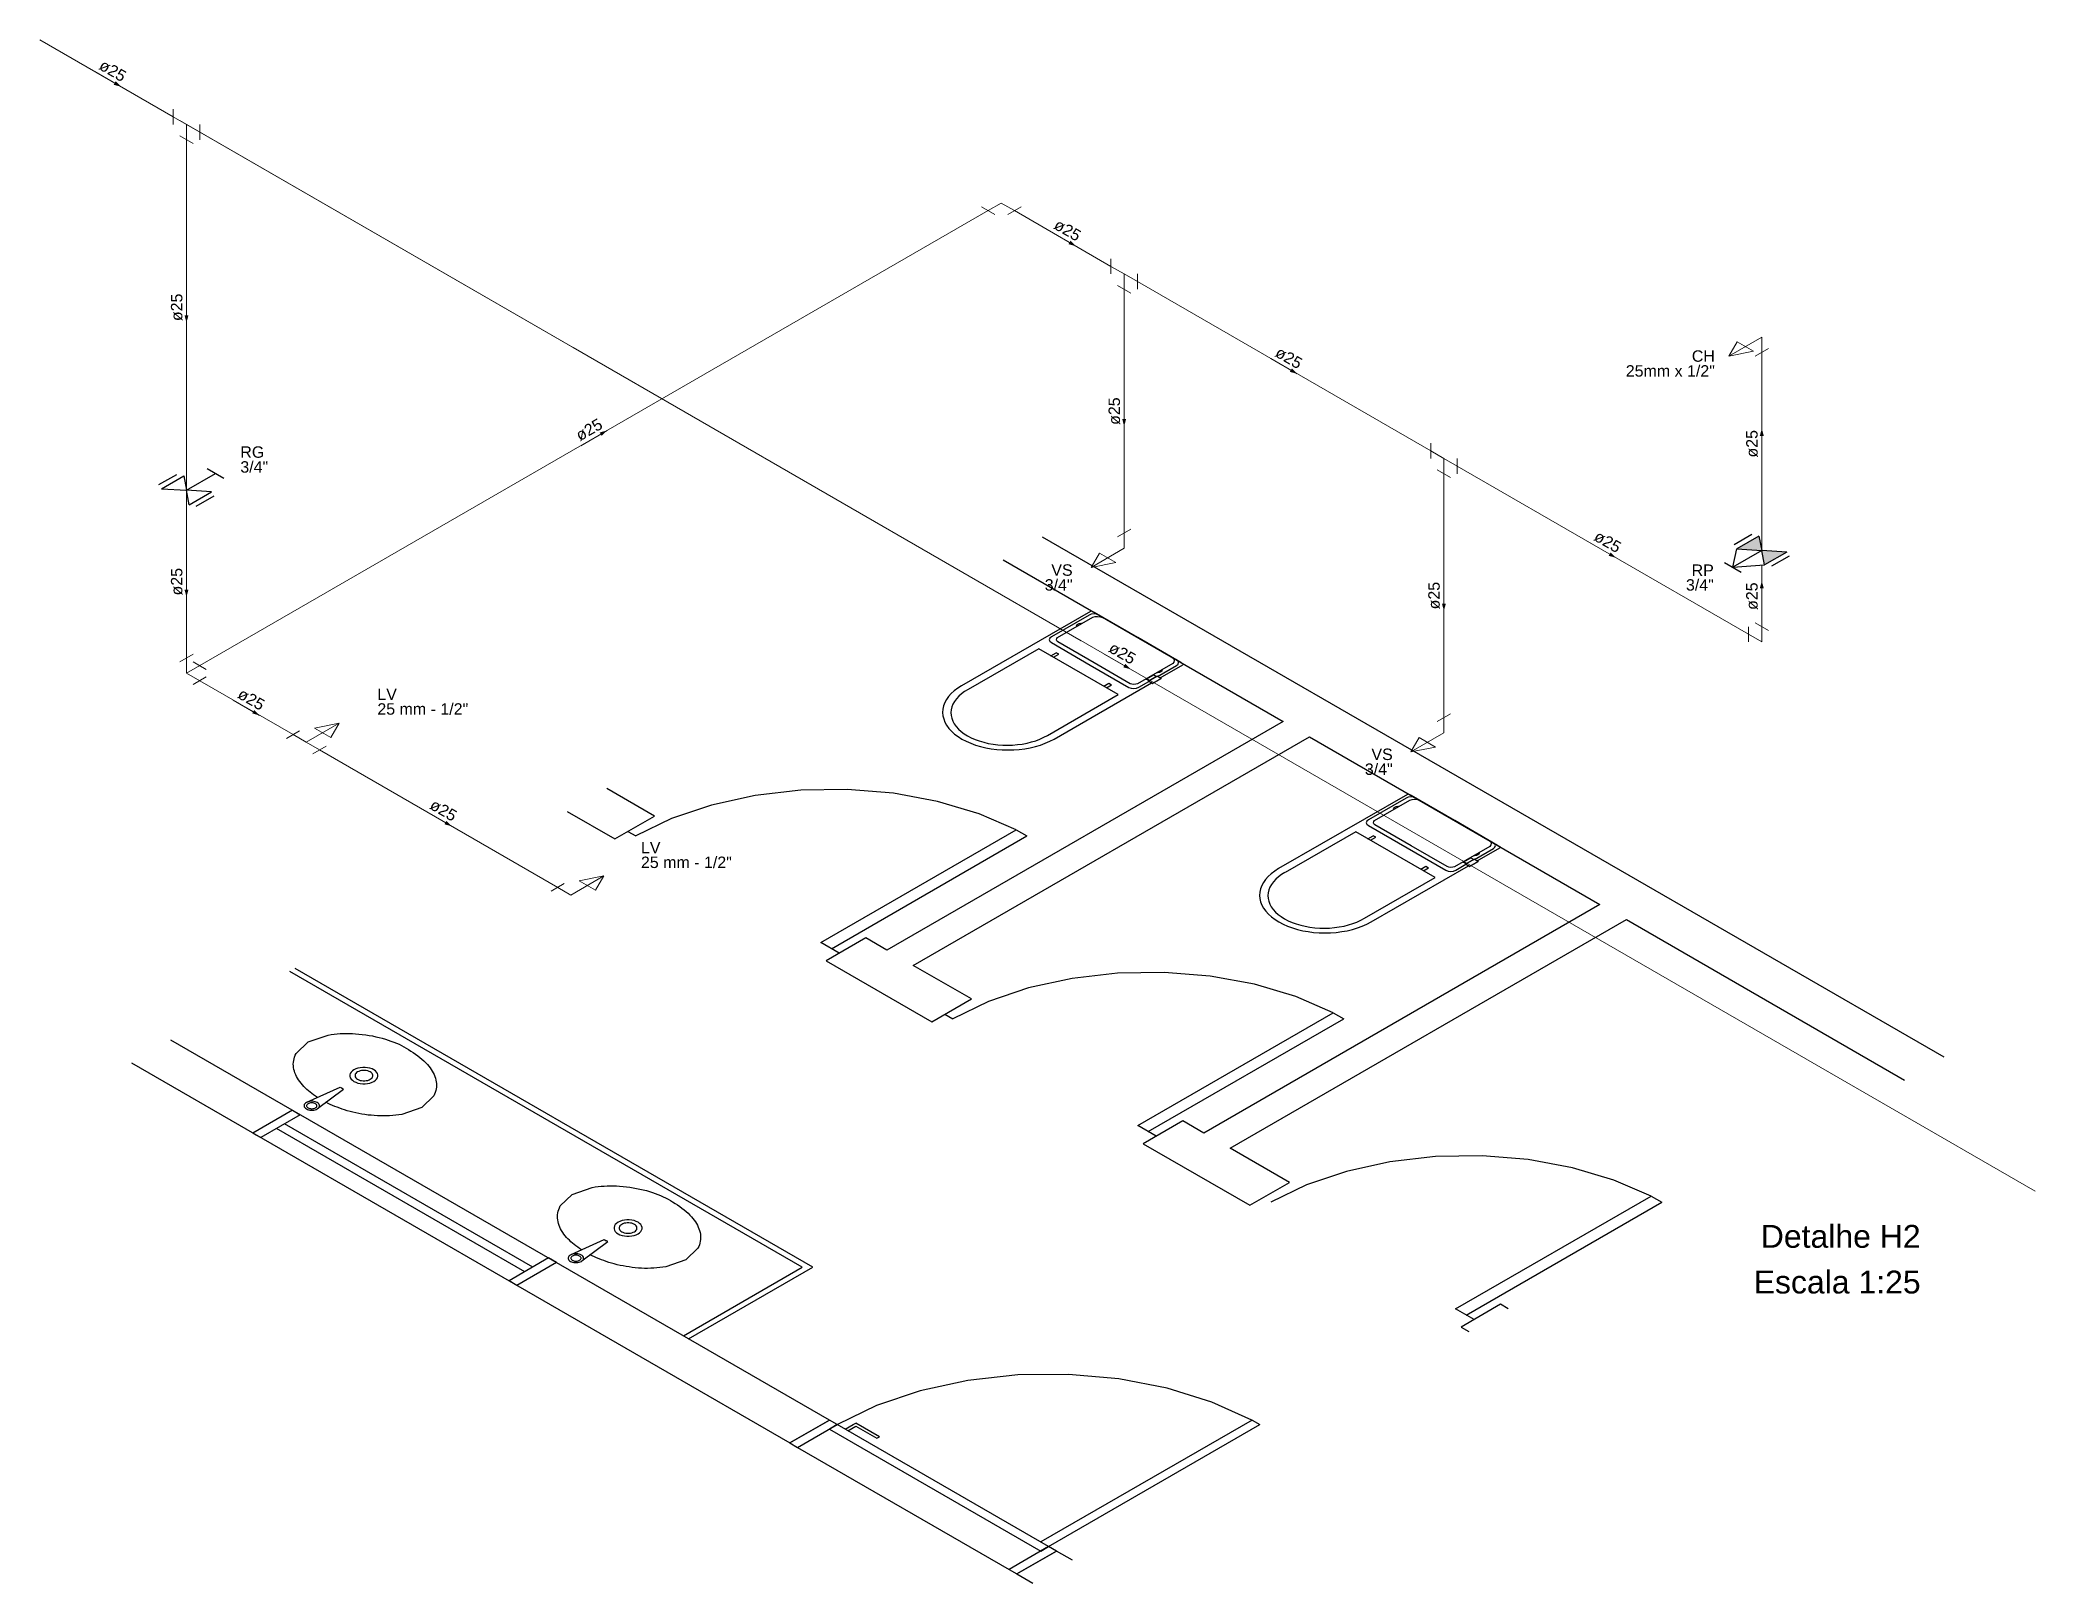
# Model space of a CAD drawing. Header units: millimetres. Extents: x 40 to 499, y -93 to 187.
# Drawn here: x 153.61 to 179.78, y 53.72 to 73.97 of the extents above; entities that cross this region are included whole.
import ezdxf

# ---------------------------------------------------------------- set-up
doc = ezdxf.new("R2010")
doc.units = ezdxf.units.MM
doc.header["$MEASUREMENT"] = 0
for name, color, linetype in [('. Layaot', 8, 'Continuous'), ('Simbolos', 5, 'Continuous'), ('Simbolos_int', 2, 'Continuous')]:
    doc.layers.add(name, color=color, linetype=linetype)
for name, color, linetype, lineweight in [('AF-Condutos', 4, 'Continuous', 5), ('AF-Conexões', 9, 'Continuous', 5), ('AF-Sentido conduto', 9, 'Continuous', 5), ('AF-Textos conduto', 7, 'Continuous', 5), ('DI-Títulos', 3, 'Continuous', 5), ('Nível 1', 7, 'Continuous', 5), ('Textos', 7, 'Continuous', 5)]:
    doc.layers.add(name, color=color, linetype=linetype, lineweight=lineweight)
doc.styles.add('Arial', font='arial.ttf')

msp = doc.modelspace()

# ---------------------------------------------------------------- texts
at = {"layer": 'AF-Textos conduto', "char_height": 0.15, "width": 0.7221, "attachment_point": 8, "line_spacing_factor": 0.6, "style": 'Arial'}
for insert, rotation in [((154.529, 73.502), 329.9999), ((167.051, 71.41), 329.9999), ((155.485, 70.463), 90.0002), ((169.953, 69.734), 329.9999), ((167.781, 69.101), 90.0002), ((160.853, 68.791), 30.0001), ((176.143, 68.673), 90.0002), ((174.134, 67.321), 329.9999), ((155.485, 66.863), 90.0002), ((171.974, 66.68), 90.0002), ((176.143, 66.673), 90.0002), ((167.769, 65.858), 329.9999), ((156.346, 65.253), 329.9999), ((158.866, 63.798), 329.9999)]:
    msp.add_mtext('ø25', dxfattribs=dict(at, insert=insert, rotation=rotation))
at = {"layer": 'DI-Títulos', "char_height": 0.3, "attachment_point": 9, "line_spacing_factor": 0.6, "style": 'Arial'}
for s, insert, width in [('Detalhe H2', (178.277, 58.119), 4.19268), ('Escala 1:25', (178.277, 57.519), 4.37973)]:
    msp.add_mtext(s, dxfattribs=dict(at, insert=insert, width=width))
at = {"layer": 'Textos', "char_height": 0.15, "line_spacing_factor": 0.6, "style": 'Arial'}
for s, insert, width, attachment_point in [('CH', (175.579, 69.747), 0.60549, 9), ('25mm x 1/2"', (175.579, 69.552), 2.33803, 9), ('RG', (156.241, 68.487), 0.62881, 7), ('3/4"', (156.241, 68.292), 0.73125, 7), ('VS', (167.156, 66.939), 0.5593, 9), ('RP', (175.565, 66.939), 0.58239, 9), ('3/4"', (167.156, 66.744), 0.73125, 9), ('3/4"', (175.565, 66.744), 0.73125, 9), ('LV', (158.038, 65.311), 0.51265, 7), ('25 mm - 1/2"', (158.038, 65.116), 2.38422, 7), ('VS', (171.354, 64.521), 0.5593, 9), ('3/4"', (171.354, 64.326), 0.73125, 9), ('LV', (161.495, 63.299), 0.51265, 7), ('25 mm - 1/2"', (161.495, 63.104), 2.38422, 7)]:
    msp.add_mtext(s, dxfattribs=dict(at, insert=insert, width=width, attachment_point=attachment_point))

# ---------------------------------------------------------------- hatches: boundary and pattern name
at = {"layer": 'AF-Sentido conduto', "linetype": 'Continuous'}
for points in [[(154.677, 73.358), (154.606, 73.429), (154.58, 73.384)], [(167.199, 71.266), (167.128, 71.337), (167.103, 71.292)], [(155.535, 70.263), (155.561, 70.359), (155.509, 70.359)], [(170.101, 69.591), (170.031, 69.661), (170.005, 69.617)], [(161.051, 68.847), (160.954, 68.821), (160.98, 68.776)], [(167.832, 68.901), (167.857, 68.998), (167.806, 68.998)], [(176.194, 68.873), (176.168, 68.777), (176.22, 68.777)], [(174.282, 67.177), (174.212, 67.248), (174.186, 67.203)], [(155.535, 66.663), (155.561, 66.759), (155.509, 66.759)], [(176.194, 66.873), (176.168, 66.777), (176.22, 66.777)], [(172.025, 66.48), (172.051, 66.577), (171.999, 66.577)], [(167.917, 65.714), (167.846, 65.785), (167.82, 65.74)], [(156.494, 65.109), (156.423, 65.18), (156.397, 65.135)], [(159.014, 63.654), (158.944, 63.725), (158.918, 63.68)]]:
    msp.add_hatch(color=1, dxfattribs=at).paths.add_polyline_path(points)
at = {"layer": 'Simbolos', "linetype": 'Continuous'}
for points in [[(176.193, 67.273), (176.157, 67.462), (175.866, 67.294)], [(176.521, 67.252), (176.23, 67.084), (176.193, 67.273)]]:
    msp.add_hatch(color=256, dxfattribs=at).paths.add_polyline_path(points)

# ---------------------------------------------------------------- linework, layer by layer
at = {"layer": '. Layaot'}
for p, q in [((178.585, 60.623), (166.763, 67.449)), ((166.244, 67.149), (169.915, 65.029)), ((167.389, 66.474), (165.7, 65.498)), ((167.394, 66.477), (167.389, 66.474)), ((167.401, 66.478), (167.394, 66.477)), ((167.408, 66.477), (167.401, 66.478)), ((167.413, 66.474), (167.408, 66.477)), ((167.442, 66.457), (167.413, 66.474)), ((167.371, 66.425), (166.878, 66.14)), ((166.958, 66.129), (167.42, 66.396)), ((167.207, 66.284), (167.214, 66.296)), ((167.209, 66.282), (167.207, 66.284)), ((167.217, 66.278), (167.209, 66.282)), ((167.214, 66.296), (167.226, 66.306)), ((167.226, 66.306), (167.243, 66.313)), ((167.243, 66.313), (167.264, 66.317)), ((167.264, 66.317), (167.266, 66.318)), ((167.266, 66.318), (167.269, 66.317)), ((167.269, 66.317), (167.276, 66.313)), ((167.401, 66.437), (167.371, 66.425)), ((167.437, 66.441), (167.401, 66.437)), ((167.42, 66.396), (167.451, 66.405)), ((167.47, 66.436), (167.437, 66.441)), ((168.01, 66.129), (167.442, 66.457)), ((167.451, 66.405), (167.484, 66.408)), ((167.501, 66.423), (167.47, 66.436)), ((167.484, 66.408), (167.52, 66.404)), ((167.52, 66.404), (167.55, 66.395)), ((166.711, 65.984), (165.785, 65.449)), ((167.753, 65.382), (166.711, 65.984)), ((166.857, 66.122), (166.85, 66.102)), ((166.85, 66.102), (166.857, 66.081)), ((166.878, 66.14), (166.857, 66.122)), ((166.857, 66.081), (166.878, 66.064)), ((166.878, 66.064), (167.387, 65.77)), ((166.944, 66.102), (166.947, 66.117)), ((166.947, 66.087), (166.944, 66.102)), ((166.947, 66.117), (166.958, 66.129)), ((166.961, 66.073), (166.947, 66.087)), ((167.437, 65.798), (166.961, 66.073)), ((168.573, 65.804), (168.01, 66.129)), ((166.871, 65.891), (166.941, 65.931)), ((166.906, 65.871), (166.975, 65.911)), ((166.975, 65.911), (166.941, 65.931)), ((167.387, 65.77), (167.894, 65.477)), ((167.91, 65.525), (167.437, 65.798)), ((168.469, 65.79), (168.007, 65.524)), ((168.27, 65.621), (168.517, 65.763)), ((168.311, 65.68), (168.294, 65.673)), ((168.303, 65.602), (168.602, 65.774)), ((168.322, 65.689), (168.311, 65.68)), ((168.33, 65.701), (168.322, 65.689)), ((168.325, 65.707), (168.33, 65.704)), ((168.33, 65.704), (168.332, 65.703)), ((168.332, 65.703), (168.33, 65.701)), ((168.467, 65.865), (168.483, 65.848)), ((168.483, 65.809), (168.469, 65.79)), ((168.483, 65.848), (168.488, 65.829)), ((168.488, 65.829), (168.483, 65.809)), ((168.538, 65.819), (168.517, 65.837)), ((168.517, 65.763), (168.538, 65.781)), ((168.545, 65.801), (168.538, 65.819)), ((168.538, 65.781), (168.545, 65.801)), ((168.604, 65.786), (168.573, 65.804)), ((168.602, 65.774), (168.607, 65.777)), ((168.607, 65.785), (168.604, 65.786)), ((168.609, 65.781), (168.607, 65.785)), ((168.607, 65.777), (168.609, 65.781)), ((166.912, 64.798), (168.19, 65.536)), ((167.564, 65.491), (167.633, 65.531)), ((167.599, 65.471), (167.668, 65.511)), ((167.633, 65.531), (167.668, 65.511)), ((167.894, 65.477), (167.925, 65.465)), ((167.934, 65.517), (167.91, 65.525)), ((167.925, 65.465), (167.958, 65.462)), ((167.96, 65.515), (167.934, 65.517)), ((167.958, 65.462), (167.993, 65.466)), ((167.984, 65.518), (167.96, 65.515)), ((168.007, 65.524), (167.984, 65.518)), ((167.993, 65.466), (168.024, 65.479)), ((168.024, 65.479), (168.157, 65.555)), ((168.121, 65.584), (168.221, 65.641)), ((168.121, 65.584), (168.221, 65.641)), ((168.159, 65.562), (168.121, 65.584)), ((168.159, 65.562), (168.121, 65.584)), ((168.266, 65.623), (168.152, 65.558)), ((168.152, 65.558), (168.266, 65.623)), ((168.152, 65.558), (168.19, 65.536)), ((168.19, 65.536), (168.152, 65.558)), ((168.258, 65.619), (168.159, 65.562)), ((168.19, 65.536), (168.204, 65.528)), ((168.204, 65.528), (168.19, 65.536)), ((168.204, 65.528), (168.318, 65.593)), ((168.318, 65.593), (168.204, 65.528)), ((168.221, 65.641), (168.258, 65.619)), ((168.221, 65.641), (168.258, 65.619)), ((168.27, 65.67), (168.266, 65.673)), ((168.303, 65.602), (168.266, 65.623)), ((168.266, 65.623), (168.303, 65.602)), ((168.273, 65.669), (168.27, 65.67)), ((168.294, 65.673), (168.273, 65.669)), ((168.318, 65.593), (168.303, 65.602)), ((168.303, 65.602), (168.318, 65.593)), ((166.827, 64.847), (167.753, 65.382)), ((169.915, 65.029), (164.718, 62.029)), ((165.065, 61.829), (170.261, 64.829)), ((170.261, 64.829), (174.072, 62.629)), ((161.672, 63.788), (161.047, 64.149)), ((160.529, 63.849), (161.153, 63.489)), ((171.546, 64.073), (169.857, 63.098)), ((171.528, 64.024), (171.035, 63.74)), ((171.116, 63.729), (171.577, 63.995)), ((171.364, 63.883), (171.371, 63.896)), ((171.367, 63.882), (171.364, 63.883)), ((171.374, 63.878), (171.367, 63.882)), ((171.371, 63.896), (171.383, 63.905)), ((171.383, 63.905), (171.4, 63.912)), ((171.4, 63.912), (171.421, 63.916)), ((171.421, 63.916), (171.423, 63.917)), ((171.423, 63.917), (171.426, 63.916)), ((171.426, 63.916), (171.433, 63.912)), ((171.558, 64.036), (171.528, 64.024)), ((171.551, 64.076), (171.546, 64.073)), ((171.558, 64.077), (171.551, 64.076)), ((171.565, 64.076), (171.558, 64.077)), ((171.594, 64.04), (171.558, 64.036)), ((171.57, 64.073), (171.565, 64.076)), ((171.599, 64.057), (171.57, 64.073)), ((171.577, 63.995), (171.608, 64.005)), ((171.627, 64.035), (171.594, 64.04)), ((172.167, 63.729), (171.599, 64.057)), ((171.608, 64.005), (171.641, 64.008)), ((171.658, 64.023), (171.627, 64.035)), ((171.641, 64.008), (171.677, 64.004)), ((171.677, 64.004), (171.708, 63.994)), ((161.153, 63.489), (161.672, 63.788)), ((161.324, 63.587), (161.428, 63.527)), ((163.853, 62.127), (166.417, 63.607)), ((166.417, 63.607), (166.555, 63.527)), ((170.868, 63.583), (169.942, 63.049)), ((171.91, 62.981), (170.868, 63.583)), ((171.014, 63.722), (171.007, 63.701)), ((171.007, 63.701), (171.014, 63.681)), ((171.035, 63.74), (171.014, 63.722)), ((171.014, 63.681), (171.035, 63.663)), ((171.035, 63.663), (171.544, 63.369)), ((171.101, 63.701), (171.104, 63.716)), ((171.104, 63.686), (171.101, 63.701)), ((171.104, 63.716), (171.116, 63.729)), ((171.118, 63.673), (171.104, 63.686)), ((171.594, 63.398), (171.118, 63.673)), ((172.73, 63.403), (172.167, 63.729)), ((163.992, 62.047), (166.555, 63.527)), ((171.028, 63.49), (171.098, 63.53)), ((171.063, 63.47), (171.132, 63.51)), ((171.132, 63.51), (171.098, 63.53)), ((171.544, 63.369), (172.051, 63.077)), ((172.067, 63.124), (171.594, 63.398)), ((172.626, 63.39), (172.165, 63.123)), ((172.427, 63.22), (172.674, 63.362)), ((172.46, 63.201), (172.759, 63.373)), ((172.624, 63.465), (172.64, 63.447)), ((172.64, 63.409), (172.626, 63.39)), ((172.64, 63.447), (172.645, 63.428)), ((172.645, 63.428), (172.64, 63.409)), ((172.695, 63.418), (172.674, 63.436)), ((172.674, 63.362), (172.695, 63.38)), ((172.702, 63.401), (172.695, 63.418)), ((172.695, 63.38), (172.702, 63.401)), ((172.761, 63.386), (172.73, 63.403)), ((172.759, 63.373), (172.764, 63.376)), ((172.764, 63.384), (172.761, 63.386)), ((172.766, 63.38), (172.764, 63.384)), ((172.764, 63.376), (172.766, 63.38)), ((171.069, 62.398), (172.347, 63.135)), ((171.721, 63.09), (171.79, 63.13)), ((171.756, 63.07), (171.825, 63.11)), ((171.79, 63.13), (171.825, 63.11)), ((172.051, 63.077), (172.082, 63.064)), ((172.091, 63.116), (172.067, 63.124)), ((172.082, 63.064), (172.115, 63.062)), ((172.117, 63.115), (172.091, 63.116)), ((172.115, 63.062), (172.15, 63.066)), ((172.141, 63.118), (172.117, 63.115)), ((172.165, 63.123), (172.141, 63.118)), ((172.15, 63.066), (172.181, 63.078)), ((172.181, 63.078), (172.314, 63.155)), ((172.278, 63.183), (172.378, 63.241)), ((172.278, 63.183), (172.378, 63.241)), ((172.316, 63.161), (172.278, 63.183)), ((172.316, 63.161), (172.278, 63.183)), ((172.423, 63.223), (172.309, 63.157)), ((172.309, 63.157), (172.423, 63.223)), ((172.309, 63.157), (172.347, 63.135)), ((172.347, 63.135), (172.309, 63.157)), ((172.416, 63.219), (172.316, 63.161)), ((172.347, 63.135), (172.361, 63.127)), ((172.361, 63.127), (172.347, 63.135)), ((172.361, 63.127), (172.475, 63.193)), ((172.475, 63.193), (172.361, 63.127)), ((172.378, 63.241), (172.416, 63.219)), ((172.378, 63.241), (172.416, 63.219)), ((172.427, 63.269), (172.423, 63.272)), ((172.46, 63.201), (172.423, 63.223)), ((172.423, 63.223), (172.46, 63.201)), ((172.43, 63.268), (172.427, 63.269)), ((172.451, 63.272), (172.43, 63.268)), ((172.468, 63.279), (172.451, 63.272)), ((172.475, 63.193), (172.46, 63.201)), ((172.46, 63.201), (172.475, 63.193)), ((172.479, 63.289), (172.468, 63.279)), ((172.487, 63.301), (172.479, 63.289)), ((172.482, 63.306), (172.487, 63.304)), ((172.487, 63.304), (172.489, 63.302)), ((172.489, 63.302), (172.487, 63.301)), ((170.984, 62.447), (171.91, 62.981)), ((174.072, 62.629), (168.875, 59.629)), ((169.222, 59.429), (174.418, 62.429)), ((174.418, 62.429), (178.065, 60.323)), ((164.096, 61.987), (163.853, 62.127)), ((164.443, 62.188), (163.924, 61.888)), ((164.718, 62.029), (164.443, 62.188)), ((163.748, 57.869), (156.959, 61.788)), ((163.924, 61.888), (165.309, 61.088)), ((165.829, 61.388), (165.065, 61.829)), ((163.61, 57.869), (156.89, 61.748)), ((165.309, 61.088), (165.829, 61.388)), ((165.481, 61.187), (165.585, 61.127)), ((168.009, 59.727), (170.573, 61.207)), ((168.148, 59.647), (170.711, 61.127)), ((170.573, 61.207), (170.711, 61.127)), ((163.966, 55.863), (155.331, 60.848)), ((154.812, 60.548), (163.446, 55.563)), ((157.114, 60.033), (157.549, 60.231)), ((157.254, 59.952), (157.595, 60.204)), ((157.549, 60.231), (157.575, 60.216)), ((157.595, 60.204), (157.569, 60.219)), ((156.924, 59.929), (156.404, 59.629)), ((156.924, 59.929), (157.028, 59.869)), ((157.028, 59.869), (156.508, 59.569)), ((159.972, 57.809), (156.716, 59.689)), ((160.076, 57.869), (156.82, 59.749)), ((168.252, 59.587), (168.009, 59.727)), ((168.6, 59.788), (168.079, 59.487)), ((168.875, 59.629), (168.6, 59.788)), ((156.404, 59.629), (156.508, 59.569)), ((168.079, 59.487), (169.478, 58.681)), ((169.998, 58.981), (169.222, 59.429)), ((169.478, 58.681), (169.998, 58.981)), ((172.179, 57.32), (174.742, 58.8)), ((172.317, 57.24), (174.881, 58.72)), ((174.742, 58.8), (174.881, 58.72)), ((160.578, 58.033), (161.013, 58.231)), ((160.718, 57.952), (161.059, 58.204)), ((161.013, 58.231), (161.039, 58.216)), ((161.059, 58.204), (161.033, 58.219)), ((160.284, 57.989), (159.765, 57.689)), ((160.388, 57.929), (159.868, 57.629)), ((160.388, 57.929), (160.284, 57.989)), ((162.051, 56.969), (163.61, 57.869)), ((162.12, 56.929), (163.748, 57.869)), ((159.868, 57.629), (159.765, 57.689)), ((172.421, 57.18), (172.179, 57.32)), ((172.769, 57.381), (172.25, 57.081)), ((172.87, 57.323), (172.769, 57.381)), ((172.25, 57.081), (172.35, 57.023)), ((163.446, 55.563), (163.966, 55.863)), ((164.174, 55.743), (164.277, 55.803)), ((164.208, 55.723), (164.312, 55.783)), ((164.277, 55.803), (164.312, 55.823)), ((164.624, 55.643), (164.312, 55.823)), ((164.312, 55.783), (164.589, 55.623)), ((169.509, 55.863), (166.737, 54.263)), ((166.841, 54.203), (169.613, 55.803)), ((169.509, 55.863), (169.613, 55.803)), ((163.55, 55.503), (166.322, 53.903)), ((164.589, 55.623), (164.624, 55.643)), ((166.945, 54.143), (166.426, 53.843)), ((167.154, 54.023), (166.945, 54.143)), ((166.426, 53.843), (166.634, 53.723))]:
    msp.add_line(p, q, dxfattribs=at)
for points in [[(165.7, 65.498), (165.649, 65.466), (165.604, 65.432), (165.564, 65.395), (165.53, 65.357), (165.502, 65.317), (165.479, 65.276), (165.463, 65.234), (165.454, 65.191), (165.451, 65.148)], [(165.784, 65.449), (165.739, 65.421), (165.699, 65.392), (165.663, 65.36), (165.632, 65.327), (165.607, 65.293), (165.587, 65.257), (165.572, 65.22), (165.563, 65.183), (165.56, 65.146)], [(165.451, 65.148), (165.455, 65.105), (165.465, 65.062), (165.481, 65.02), (165.504, 64.979), (165.533, 64.939), (165.568, 64.901), (165.608, 64.864), (165.654, 64.83), (165.705, 64.798)], [(165.56, 65.146), (165.562, 65.108), (165.57, 65.071), (165.584, 65.034), (165.604, 64.998), (165.628, 64.963), (165.659, 64.93), (165.694, 64.898), (165.733, 64.868), (165.778, 64.841)], [(165.705, 64.798), (165.76, 64.769), (165.819, 64.743), (165.882, 64.72), (165.948, 64.701), (166.017, 64.684), (166.088, 64.671), (166.16, 64.662), (166.234, 64.657), (166.308, 64.655)], [(165.778, 64.841), (165.826, 64.816), (165.877, 64.793), (165.932, 64.773), (165.99, 64.756), (166.05, 64.742), (166.112, 64.731), (166.175, 64.723), (166.239, 64.719), (166.304, 64.717)], [(166.304, 64.717), (166.369, 64.719), (166.433, 64.725), (166.496, 64.733), (166.558, 64.745), (166.617, 64.76), (166.674, 64.777), (166.728, 64.798), (166.779, 64.821), (166.826, 64.847)], [(166.308, 64.655), (166.383, 64.657), (166.456, 64.662), (166.529, 64.671), (166.6, 64.684), (166.669, 64.701), (166.735, 64.72), (166.798, 64.743), (166.857, 64.769), (166.912, 64.798)], [(166.417, 63.607), (165.929, 63.819), (165.386, 63.981), (164.805, 64.088), (164.2, 64.137), (163.59, 64.127), (162.992, 64.059), (162.421, 63.933), (161.895, 63.755), (161.428, 63.527)], [(169.857, 63.098), (169.807, 63.066), (169.761, 63.031), (169.721, 62.995), (169.687, 62.957), (169.659, 62.917), (169.636, 62.875), (169.621, 62.833), (169.611, 62.79), (169.608, 62.747)], [(169.941, 63.048), (169.896, 63.021), (169.856, 62.991), (169.82, 62.96), (169.789, 62.927), (169.764, 62.892), (169.744, 62.856), (169.729, 62.82), (169.72, 62.782), (169.717, 62.745)], [(169.608, 62.747), (169.612, 62.704), (169.622, 62.661), (169.638, 62.619), (169.661, 62.578), (169.69, 62.538), (169.725, 62.5), (169.765, 62.464), (169.811, 62.429), (169.862, 62.398)], [(169.717, 62.745), (169.719, 62.707), (169.727, 62.67), (169.741, 62.633), (169.761, 62.597), (169.785, 62.563), (169.816, 62.529), (169.851, 62.498), (169.89, 62.468), (169.935, 62.44)], [(169.862, 62.398), (169.917, 62.369), (169.976, 62.343), (170.039, 62.32), (170.105, 62.3), (170.174, 62.284), (170.245, 62.271), (170.317, 62.262), (170.391, 62.256), (170.465, 62.254)], [(169.935, 62.44), (169.983, 62.415), (170.034, 62.392), (170.089, 62.372), (170.147, 62.355), (170.207, 62.341), (170.269, 62.33), (170.332, 62.323), (170.396, 62.318), (170.461, 62.317)], [(170.461, 62.317), (170.526, 62.319), (170.59, 62.324), (170.653, 62.333), (170.715, 62.344), (170.774, 62.359), (170.831, 62.377), (170.885, 62.397), (170.936, 62.421), (170.983, 62.446)], [(170.465, 62.254), (170.54, 62.256), (170.613, 62.262), (170.686, 62.271), (170.757, 62.284), (170.826, 62.3), (170.892, 62.32), (170.955, 62.343), (171.014, 62.369), (171.069, 62.398)], [(170.573, 61.207), (170.085, 61.419), (169.543, 61.58), (168.961, 61.687), (168.357, 61.737), (167.746, 61.727), (167.148, 61.658), (166.577, 61.533), (166.051, 61.354), (165.585, 61.127)], [(157.252, 60.096), (157.226, 60.112), (157.202, 60.129), (157.178, 60.147), (157.156, 60.165), (157.134, 60.183), (157.113, 60.202), (157.093, 60.221), (157.074, 60.24), (157.056, 60.259), (157.056, 60.259), (157.056, 60.259), (157.056, 60.259), (157.037, 60.281), (157.02, 60.303), (157.005, 60.325), (156.991, 60.348), (156.978, 60.371), (156.967, 60.394), (156.958, 60.417), (156.95, 60.441), (156.944, 60.464), (156.944, 60.464), (156.944, 60.464), (156.944, 60.464), (156.939, 60.488), (156.937, 60.511), (156.936, 60.534), (156.937, 60.557), (156.941, 60.58), (156.946, 60.604), (156.953, 60.626), (156.961, 60.649), (156.972, 60.672), (156.972, 60.672), (156.972, 60.672), (157.129, 60.824)], [(157.129, 60.824), (157.392, 60.915), (157.392, 60.915), (157.431, 60.921), (157.471, 60.926), (157.51, 60.93), (157.55, 60.933), (157.59, 60.935), (157.631, 60.936), (157.671, 60.936), (157.711, 60.934), (157.751, 60.932), (157.751, 60.932), (157.751, 60.932), (157.751, 60.932), (157.796, 60.928), (157.841, 60.923), (157.886, 60.917), (157.93, 60.91), (157.974, 60.902), (158.017, 60.893), (158.06, 60.883), (158.102, 60.873), (158.143, 60.861), (158.143, 60.861), (158.143, 60.861), (158.143, 60.861), (158.181, 60.849), (158.217, 60.836), (158.253, 60.823), (158.288, 60.809), (158.322, 60.793), (158.355, 60.777), (158.386, 60.761), (158.417, 60.743), (158.446, 60.725), (158.446, 60.725), (158.446, 60.725), (158.446, 60.725), (158.478, 60.705), (158.509, 60.685), (158.54, 60.665), (158.569, 60.643), (158.596, 60.622), (158.623, 60.599), (158.648, 60.577), (158.671, 60.553), (158.694, 60.53), (158.694, 60.53), (158.694, 60.53), (158.694, 60.53), (158.712, 60.508), (158.729, 60.486), (158.745, 60.464), (158.759, 60.441), (158.771, 60.418), (158.782, 60.395), (158.791, 60.372), (158.799, 60.348), (158.806, 60.324), (158.806, 60.324), (158.806, 60.324), (158.806, 60.324), (158.81, 60.301), (158.812, 60.278), (158.813, 60.255), (158.812, 60.232), (158.809, 60.208), (158.804, 60.185), (158.797, 60.162), (158.788, 60.14), (158.777, 60.117), (158.777, 60.117), (158.777, 60.117), (158.62, 59.965), (158.357, 59.874), (158.357, 59.874), (158.318, 59.868), (158.279, 59.863), (158.239, 59.859), (158.199, 59.856), (158.159, 59.854), (158.119, 59.853), (158.078, 59.853), (158.038, 59.855), (157.998, 59.857), (157.998, 59.857), (157.998, 59.857), (157.998, 59.857), (157.957, 59.861), (157.916, 59.865), (157.876, 59.871), (157.835, 59.877), (157.796, 59.884), (157.757, 59.892), (157.718, 59.901), (157.68, 59.911), (157.643, 59.921), (157.643, 59.921), (157.643, 59.921), (157.643, 59.921), (157.609, 59.932), (157.576, 59.942), (157.544, 59.954), (157.512, 59.966), (157.481, 59.978), (157.45, 59.991), (157.42, 60.004), (157.391, 60.018), (157.362, 60.032), (157.362, 60.032), (157.362, 60.032)], [(157.731, 60.307), (157.756, 60.295), (157.784, 60.285), (157.814, 60.279), (157.846, 60.276), (157.878, 60.276), (157.91, 60.279), (157.94, 60.285), (157.968, 60.295), (157.993, 60.307), (158.013, 60.321), (158.029, 60.337), (158.04, 60.354), (158.046, 60.373), (158.046, 60.391), (158.04, 60.41), (158.029, 60.427), (158.013, 60.443), (157.993, 60.457), (157.968, 60.469), (157.94, 60.479), (157.91, 60.485), (157.878, 60.488), (157.846, 60.488), (157.814, 60.485), (157.784, 60.479), (157.756, 60.469), (157.731, 60.457), (157.711, 60.443), (157.694, 60.427), (157.683, 60.41), (157.678, 60.391), (157.678, 60.373), (157.683, 60.354), (157.694, 60.337), (157.711, 60.321), (157.731, 60.307)], [(157.779, 60.334), (157.794, 60.326), (157.812, 60.32), (157.831, 60.316), (157.852, 60.314), (157.872, 60.314), (157.892, 60.316), (157.912, 60.32), (157.929, 60.326), (157.945, 60.334), (157.958, 60.343), (157.969, 60.353), (157.976, 60.364), (157.979, 60.376), (157.979, 60.388), (157.976, 60.4), (157.969, 60.411), (157.958, 60.421), (157.945, 60.43), (157.929, 60.438), (157.912, 60.444), (157.892, 60.448), (157.872, 60.45), (157.852, 60.45), (157.831, 60.448), (157.812, 60.444), (157.794, 60.438), (157.779, 60.43), (157.765, 60.421), (157.755, 60.411), (157.748, 60.4), (157.745, 60.388), (157.745, 60.376), (157.748, 60.364), (157.755, 60.353), (157.765, 60.343), (157.779, 60.334)], [(157.107, 59.945), (157.12, 59.938), (157.135, 59.933), (157.152, 59.93), (157.169, 59.928), (157.187, 59.928), (157.204, 59.93), (157.221, 59.933), (157.236, 59.938), (157.25, 59.945), (157.261, 59.953), (157.27, 59.962), (157.276, 59.971), (157.279, 59.981), (157.279, 59.991), (157.276, 60.001), (157.27, 60.011), (157.261, 60.02), (157.25, 60.028), (157.236, 60.034), (157.221, 60.039), (157.204, 60.043), (157.187, 60.045), (157.169, 60.045), (157.152, 60.043), (157.135, 60.039), (157.12, 60.034), (157.107, 60.028), (157.095, 60.02), (157.086, 60.011), (157.08, 60.001), (157.077, 59.991), (157.077, 59.981), (157.08, 59.971), (157.086, 59.962), (157.095, 59.953), (157.107, 59.945)], [(157.131, 59.959), (157.14, 59.955), (157.15, 59.951), (157.161, 59.949), (157.172, 59.948), (157.184, 59.948), (157.196, 59.949), (157.207, 59.951), (157.217, 59.955), (157.226, 59.959), (157.233, 59.964), (157.239, 59.97), (157.243, 59.976), (157.245, 59.983), (157.245, 59.99), (157.243, 59.996), (157.239, 60.003), (157.233, 60.009), (157.226, 60.014), (157.217, 60.018), (157.207, 60.021), (157.196, 60.024), (157.184, 60.025), (157.172, 60.025), (157.161, 60.024), (157.15, 60.021), (157.14, 60.018), (157.131, 60.014), (157.123, 60.009), (157.117, 60.003), (157.113, 59.996), (157.111, 59.99), (157.111, 59.983), (157.113, 59.976), (157.117, 59.97), (157.123, 59.964), (157.131, 59.959)], [(174.742, 58.8), (174.254, 59.012), (173.712, 59.173), (173.13, 59.28), (172.526, 59.33), (171.916, 59.32), (171.317, 59.251), (170.747, 59.126), (170.221, 58.947), (169.754, 58.72)], [(160.593, 58.824), (160.857, 58.915), (160.857, 58.915), (160.895, 58.921), (160.935, 58.926), (160.974, 58.93), (161.014, 58.933), (161.054, 58.935), (161.095, 58.936), (161.135, 58.936), (161.175, 58.934), (161.215, 58.932), (161.215, 58.932), (161.215, 58.932), (161.215, 58.932), (161.26, 58.928), (161.306, 58.923), (161.35, 58.917), (161.394, 58.91), (161.438, 58.902), (161.481, 58.893), (161.524, 58.883), (161.566, 58.873), (161.607, 58.861), (161.607, 58.861), (161.607, 58.861), (161.607, 58.861), (161.645, 58.849), (161.682, 58.836), (161.717, 58.823), (161.752, 58.809), (161.786, 58.793), (161.819, 58.777), (161.85, 58.761), (161.881, 58.743), (161.91, 58.725), (161.91, 58.725), (161.91, 58.725), (161.91, 58.725), (161.942, 58.705), (161.974, 58.685), (162.004, 58.665), (162.033, 58.643), (162.06, 58.622), (162.087, 58.599), (162.112, 58.577), (162.135, 58.553), (162.158, 58.53), (162.158, 58.53), (162.158, 58.53), (162.158, 58.53), (162.176, 58.508), (162.193, 58.486), (162.209, 58.464), (162.223, 58.441), (162.235, 58.418), (162.246, 58.395), (162.256, 58.372), (162.263, 58.348), (162.27, 58.324), (162.27, 58.324), (162.27, 58.324), (162.27, 58.324), (162.274, 58.301), (162.277, 58.278), (162.277, 58.255), (162.276, 58.232), (162.273, 58.208), (162.268, 58.185), (162.261, 58.162), (162.252, 58.14), (162.241, 58.117), (162.241, 58.117), (162.241, 58.117), (162.084, 57.965), (161.821, 57.874), (161.821, 57.874), (161.782, 57.868), (161.743, 57.863), (161.703, 57.859), (161.663, 57.856), (161.623, 57.854), (161.583, 57.853), (161.542, 57.853), (161.502, 57.855), (161.462, 57.857), (161.462, 57.857), (161.462, 57.857), (161.462, 57.857), (161.421, 57.861), (161.38, 57.865), (161.34, 57.871), (161.3, 57.877), (161.26, 57.884), (161.221, 57.892), (161.182, 57.901), (161.144, 57.911), (161.107, 57.921), (161.107, 57.921), (161.107, 57.921), (161.107, 57.921), (161.073, 57.932), (161.04, 57.942), (161.008, 57.954), (160.976, 57.966), (160.945, 57.978), (160.914, 57.991), (160.884, 58.004), (160.855, 58.018), (160.826, 58.032), (160.826, 58.032), (160.826, 58.032)], [(160.716, 58.096), (160.691, 58.112), (160.666, 58.129), (160.643, 58.147), (160.62, 58.165), (160.598, 58.183), (160.577, 58.202), (160.557, 58.221), (160.538, 58.24), (160.52, 58.259), (160.52, 58.259), (160.52, 58.259), (160.52, 58.259), (160.501, 58.281), (160.484, 58.303), (160.469, 58.325), (160.455, 58.348), (160.442, 58.371), (160.431, 58.394), (160.422, 58.417), (160.414, 58.441), (160.408, 58.464), (160.408, 58.464), (160.408, 58.464), (160.408, 58.464), (160.403, 58.488), (160.401, 58.511), (160.4, 58.534), (160.402, 58.557), (160.405, 58.58), (160.41, 58.604), (160.417, 58.626), (160.425, 58.649), (160.436, 58.672), (160.436, 58.672), (160.436, 58.672), (160.593, 58.824)], [(161.195, 58.307), (161.22, 58.295), (161.248, 58.285), (161.278, 58.279), (161.31, 58.276), (161.342, 58.276), (161.374, 58.279), (161.404, 58.285), (161.432, 58.295), (161.457, 58.307), (161.477, 58.321), (161.493, 58.337), (161.504, 58.354), (161.51, 58.373), (161.51, 58.391), (161.504, 58.41), (161.493, 58.427), (161.477, 58.443), (161.457, 58.457), (161.432, 58.469), (161.404, 58.479), (161.374, 58.485), (161.342, 58.488), (161.31, 58.488), (161.278, 58.485), (161.248, 58.479), (161.22, 58.469), (161.195, 58.457), (161.175, 58.443), (161.159, 58.427), (161.147, 58.41), (161.142, 58.391), (161.142, 58.373), (161.147, 58.354), (161.159, 58.337), (161.175, 58.321), (161.195, 58.307)], [(161.243, 58.334), (161.258, 58.326), (161.276, 58.32), (161.296, 58.316), (161.316, 58.314), (161.336, 58.314), (161.356, 58.316), (161.376, 58.32), (161.393, 58.326), (161.409, 58.334), (161.422, 58.343), (161.433, 58.353), (161.44, 58.364), (161.443, 58.376), (161.443, 58.388), (161.44, 58.4), (161.433, 58.411), (161.422, 58.421), (161.409, 58.43), (161.393, 58.438), (161.376, 58.444), (161.356, 58.448), (161.336, 58.45), (161.316, 58.45), (161.296, 58.448), (161.276, 58.444), (161.258, 58.438), (161.243, 58.43), (161.23, 58.421), (161.219, 58.411), (161.212, 58.4), (161.209, 58.388), (161.209, 58.376), (161.212, 58.364), (161.219, 58.353), (161.23, 58.343), (161.243, 58.334)], [(160.571, 57.945), (160.584, 57.938), (160.599, 57.933), (160.616, 57.93), (160.633, 57.928), (160.651, 57.928), (160.669, 57.93), (160.685, 57.933), (160.7, 57.938), (160.714, 57.945), (160.725, 57.953), (160.734, 57.962), (160.74, 57.971), (160.743, 57.981), (160.743, 57.991), (160.74, 58.001), (160.734, 58.011), (160.725, 58.02), (160.714, 58.028), (160.7, 58.034), (160.685, 58.039), (160.669, 58.043), (160.651, 58.045), (160.633, 58.045), (160.616, 58.043), (160.599, 58.039), (160.584, 58.034), (160.571, 58.028), (160.559, 58.02), (160.551, 58.011), (160.544, 58.001), (160.541, 57.991), (160.541, 57.981), (160.544, 57.971), (160.551, 57.962), (160.559, 57.953), (160.571, 57.945)], [(160.595, 57.959), (160.604, 57.955), (160.614, 57.951), (160.625, 57.949), (160.636, 57.948), (160.648, 57.948), (160.66, 57.949), (160.671, 57.951), (160.681, 57.955), (160.69, 57.959), (160.697, 57.964), (160.703, 57.97), (160.707, 57.976), (160.709, 57.983), (160.709, 57.99), (160.707, 57.996), (160.703, 58.003), (160.697, 58.009), (160.69, 58.014), (160.681, 58.018), (160.671, 58.021), (160.66, 58.024), (160.648, 58.025), (160.636, 58.025), (160.625, 58.024), (160.614, 58.021), (160.604, 58.018), (160.595, 58.014), (160.587, 58.009), (160.582, 58.003), (160.578, 57.996), (160.575, 57.99), (160.575, 57.983), (160.578, 57.976), (160.582, 57.97), (160.587, 57.964), (160.595, 57.959)], [(169.506, 55.862), (168.981, 56.099), (168.394, 56.281), (167.762, 56.403), (167.103, 56.461), (166.437, 56.454), (165.782, 56.382), (165.158, 56.247), (164.582, 56.052), (164.073, 55.805)], [(163.966, 55.863), (163.446, 55.563), (163.55, 55.503), (164.07, 55.803), (163.966, 55.863)], [(164.07, 55.803), (163.966, 55.743), (166.737, 54.143), (166.841, 54.203), (164.07, 55.803)], [(166.841, 54.203), (166.322, 53.903), (166.426, 53.843), (166.945, 54.143), (166.841, 54.203)]]:
    msp.add_lwpolyline(points, dxfattribs=at)
msp.add_circle((169.946, 37.038), 130.183)
at = {"layer": 'AF-Condutos'}
for p, q in [((153.613, 73.973), (155.362, 72.963)), ((155.709, 72.763), (179.778, 58.866)), ((155.535, 72.663), (155.535, 68.063)), ((155.709, 65.763), (166.047, 71.732)), ((166.393, 71.732), (167.658, 71.001)), ((167.832, 70.701), (167.832, 67.501)), ((168.005, 70.801), (171.852, 68.58)), ((176.194, 67.273), (176.194, 69.873)), ((172.198, 68.38), (176.02, 66.173)), ((155.535, 68.063), (155.535, 65.863)), ((172.025, 68.28), (172.025, 65.08)), ((176.194, 66.273), (176.194, 67.082)), ((155.709, 65.563), (156.933, 64.856)), ((157.279, 64.656), (160.403, 62.852))]:
    msp.add_line(p, q, dxfattribs=at)
at = {"layer": 'AF-Conexões', "color": 5}
for p, q in [((155.362, 72.863), (155.362, 73.063)), ((155.535, 72.863), (155.362, 72.963)), ((155.535, 72.863), (155.535, 72.663)), ((155.535, 72.863), (155.709, 72.763)), ((155.709, 72.863), (155.709, 72.663)), ((155.622, 72.613), (155.449, 72.713)), ((166.134, 71.682), (165.96, 71.782)), ((166.22, 71.832), (166.047, 71.732)), ((166.22, 71.832), (166.393, 71.732)), ((166.48, 71.782), (166.307, 71.682)), ((167.658, 70.901), (167.658, 71.101)), ((167.832, 70.901), (167.658, 71.001)), ((167.918, 70.651), (167.745, 70.751)), ((167.832, 70.901), (168.005, 70.801)), ((167.832, 70.901), (167.832, 70.701)), ((168.005, 70.901), (168.005, 70.701)), ((176.194, 70.073), (175.761, 69.823)), ((175.869, 70.011), (175.761, 69.823)), ((175.761, 69.823), (176.085, 69.886)), ((176.085, 69.886), (175.869, 70.011)), ((176.107, 69.823), (176.28, 69.923)), ((176.194, 70.073), (176.194, 69.873)), ((171.852, 68.48), (171.852, 68.68)), ((172.025, 68.48), (171.852, 68.58)), ((172.111, 68.23), (171.938, 68.33)), ((172.025, 68.48), (172.198, 68.38)), ((172.025, 68.48), (172.025, 68.28)), ((172.198, 68.48), (172.198, 68.28)), ((167.918, 67.551), (167.745, 67.451)), ((167.832, 67.301), (167.399, 67.051)), ((167.832, 67.301), (167.832, 67.501)), ((167.507, 67.239), (167.399, 67.051)), ((167.399, 67.051), (167.723, 67.114)), ((167.723, 67.114), (167.507, 67.239)), ((176.02, 66.073), (176.02, 66.273)), ((176.107, 66.323), (176.28, 66.223)), ((176.194, 66.073), (176.194, 66.273)), ((176.194, 66.073), (176.02, 66.173)), ((155.622, 65.913), (155.449, 65.813)), ((155.535, 65.663), (155.535, 65.863)), ((155.535, 65.663), (155.709, 65.763)), ((155.622, 65.813), (155.795, 65.713)), ((155.535, 65.663), (155.709, 65.563)), ((155.795, 65.613), (155.622, 65.513)), ((156.846, 64.806), (157.019, 64.906)), ((157.106, 64.756), (157.539, 65.006)), ((157.539, 65.006), (157.214, 64.943)), ((157.214, 64.943), (157.43, 64.818)), ((157.43, 64.818), (157.539, 65.006)), ((172.111, 65.13), (171.938, 65.03)), ((172.025, 64.88), (172.025, 65.08)), ((157.106, 64.756), (156.933, 64.856)), ((157.106, 64.756), (157.279, 64.656)), ((157.366, 64.706), (157.192, 64.606)), ((172.025, 64.88), (171.592, 64.63)), ((171.7, 64.818), (171.592, 64.63)), ((171.592, 64.63), (171.916, 64.693)), ((171.916, 64.693), (171.7, 64.818)), ((160.317, 62.802), (160.49, 62.902)), ((160.576, 62.752), (160.403, 62.852)), ((160.576, 62.752), (161.009, 63.002)), ((161.009, 63.002), (160.685, 62.94)), ((160.685, 62.94), (160.901, 62.815)), ((160.901, 62.815), (161.009, 63.002))]:
    msp.add_line(p, q, dxfattribs=at)
at = {"layer": 'AF-Sentido conduto', "color": 1}
for points in [[(154.331, 73.558), (154.677, 73.358)], [(166.853, 71.466), (167.199, 71.266)], [(155.535, 70.663), (155.535, 70.263)], [(169.755, 69.791), (170.101, 69.591)], [(167.832, 69.301), (167.832, 68.901)], [(160.705, 68.647), (161.051, 68.847)], [(176.194, 68.473), (176.194, 68.873)], [(173.936, 67.377), (174.282, 67.177)], [(155.535, 67.063), (155.535, 66.663)], [(172.025, 66.88), (172.025, 66.48)], [(176.194, 66.473), (176.194, 66.873)], [(167.57, 65.914), (167.917, 65.714)], [(156.147, 65.309), (156.494, 65.109)], [(158.668, 63.854), (159.014, 63.654)]]:
    msp.add_lwpolyline(points, dxfattribs=at)
at = {"layer": 'Nível 1'}
for p, q in [((155.446, 72.914), (160.604, 69.936)), ((160.604, 69.936), (167.268, 66.089))]:
    msp.add_line(p, q, dxfattribs=at)
at = {"layer": 'Simbolos', "color": 5}
for p, q in [((156.025, 68.219), (155.807, 68.345)), ((155.208, 68.083), (155.499, 68.251)), ((155.208, 68.083), (155.536, 68.063)), ((155.499, 68.251), (155.535, 68.062)), ((155.536, 68.063), (155.916, 68.282)), ((155.572, 67.873), (155.536, 68.063)), ((155.863, 68.041), (155.536, 68.063)), ((155.572, 67.873), (155.863, 68.041)), ((175.813, 67.053), (175.866, 67.294)), ((176.193, 67.273), (175.813, 67.053)), ((176.157, 67.462), (175.866, 67.294)), ((175.866, 67.294), (176.193, 67.273)), ((176.157, 67.462), (176.193, 67.273)), ((176.521, 67.252), (176.193, 67.273)), ((176.23, 67.084), (176.194, 67.273)), ((176.521, 67.252), (176.23, 67.084)), ((175.704, 67.116), (175.922, 66.99)), ((175.813, 67.053), (176.23, 67.084))]:
    msp.add_line(p, q, dxfattribs=at)
at = {"layer": 'Simbolos_int'}
for p, q in [((155.174, 68.137), (155.407, 68.271)), ((155.664, 67.854), (155.897, 67.988)), ((176.065, 67.482), (175.833, 67.348)), ((176.555, 67.199), (176.322, 67.065))]:
    msp.add_line(p, q, dxfattribs=at)

msp.set_redraw_order([(e.dxf.handle, doc.entitydb.next_handle()) for e in msp.query("TEXT MTEXT ATTDEF DIMENSION ARC_DIMENSION")])  # texts and dimensions are drawn at this point

doc.saveas('drawing.dxf')
